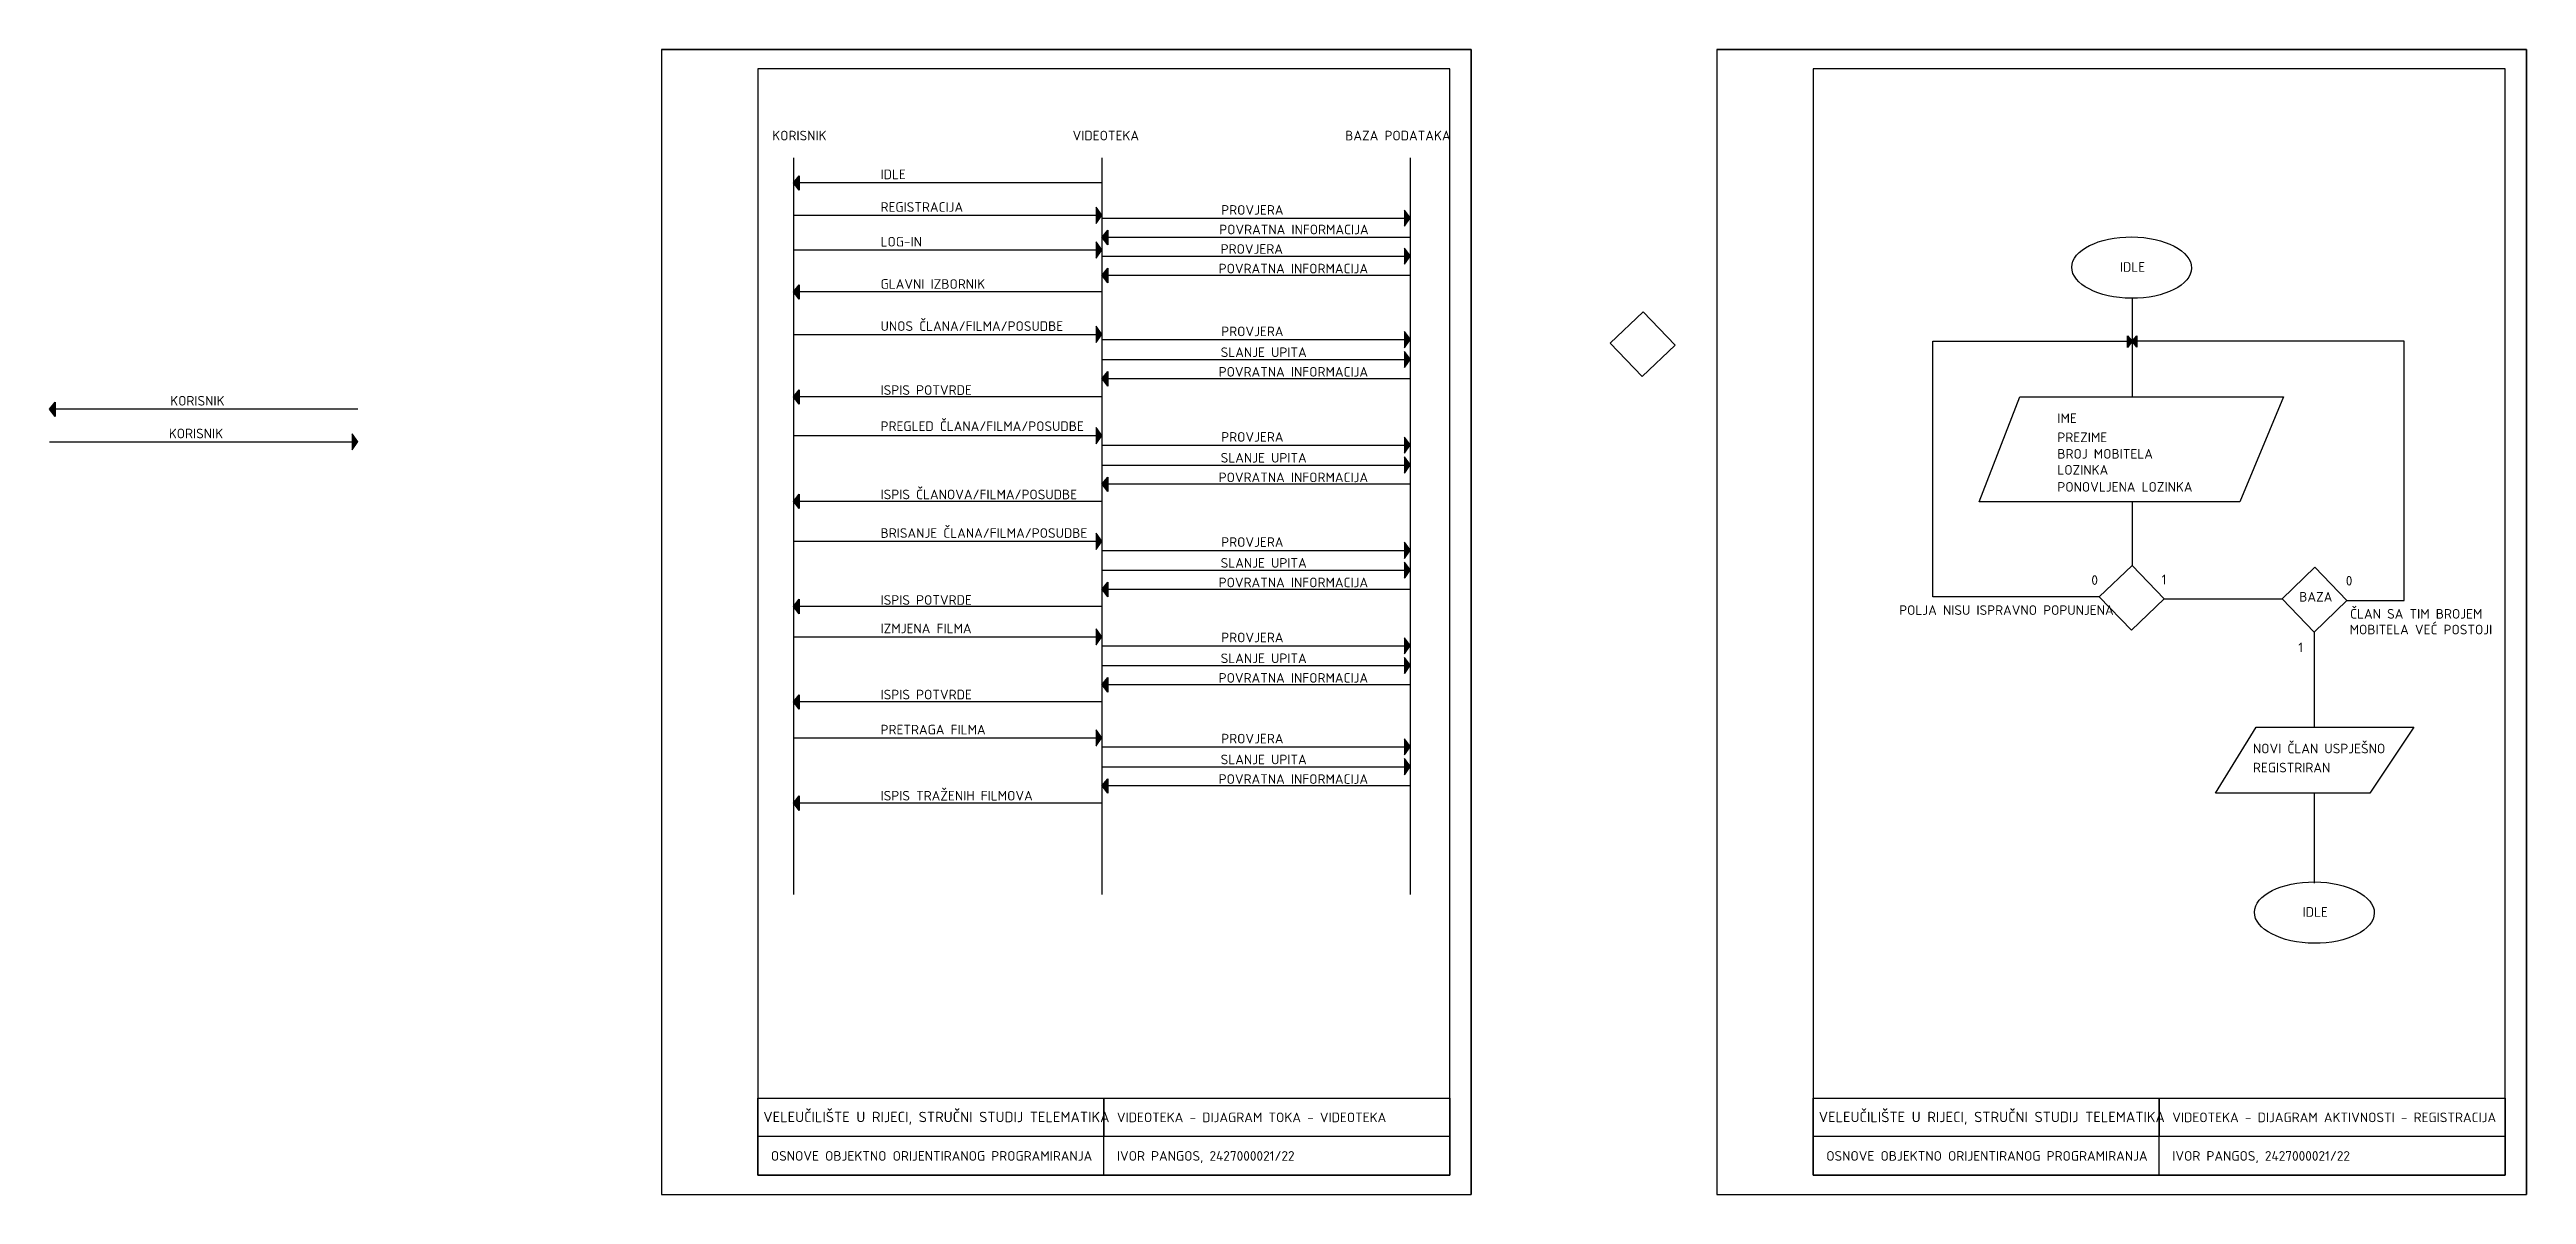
# Model space of a CAD drawing. Header units: millimetres. Extents: x -4325 to 12100, y -4000 to 50970.
# Drawn here: x -4325 to 2100, y 0 to 2970 of the extents above; entities that cross this region are included whole.
import ezdxf

# ---------------------------------------------------------------- set-up
doc = ezdxf.new("R2010")
doc.units = ezdxf.units.MM
doc.header["$LTSCALE"] = 30
doc.layers.add('__DIJAGRAM_USE_CASE', color=20, linetype='Continuous', lineweight=30)
doc.layers.add('__VEZE', color=250, linetype='Continuous', lineweight=30)
for name, color, linetype in [('OKVIR', 7, 'Continuous'), ('OKVIR_unut-iRC', 7, 'Continuous'), ('OKVIR_unutarnji', 8, 'Continuous'), ('Pecat', 8, 'Continuous')]:
    doc.layers.add(name, color=color, linetype=linetype)
doc.styles.add('PECAT2', font='isocpeur.ttf')

msp = doc.modelspace()

# ---------------------------------------------------------------- texts
at = {"layer": 'Pecat', "color": 7, "style": 'PECAT2'}
for s, height, p in [('KORISNIK', 25, (-2450.2, 2734.3)), ('VIDEOTEKA', 25, (-1671.1, 2734.3)), ('BAZA PODATAKA', 25, (-964.1, 2734.3)), ('IDLE', 25, (-2169.2, 2633.7)), ('IDLE', 25, (1045.3, 2393.4)), ('GLAVNI IZBORNIK', 25, (-2169.2, 2349.3)), ('KORISNIK', 25, (-4011.8, 2046.4)), ('IME', 25, (883.2, 2001)), ('KORISNIK', 25, (-4015.4, 1961.5)), ('PREZIME', 25, (883.2, 1951.6)), ('BROJ MOBITELA', 25, (883.2, 1908.7)), ('LOZINKA', 25, (883.2, 1867.1)), ('PONOVLJENA LOZINKA', 25, (883.2, 1823)), ('0', 25, (971.4, 1581.3)), ('1', 25, (1153.5, 1582.7)), ('BAZA', 25, (1510.5, 1537.9)), ('0', 25, (1631.4, 1579.6)), ('POLJA NISU ISPRAVNO POPUNJENA', 25, (472.9, 1503.4)), ('MOBITELA VEĆ POSTOJI', 25, (1641.3, 1452.9)), ('ČLAN SA TIM BROJEM ', 25, (1642.6, 1493.7)), ('1', 25, (1508.1, 1406.7)), ('NOVI ČLAN USPJEŠNO ', 25, (1390.5, 1144.3)), ('REGISTRIRAN', 25, (1390.5, 1094.9)), ('IDLE', 25, (1519.3, 720.3)), ('VELEUČILIŠTE U RIJECI, STRUČNI STUDIJ TELEMATIKA', 27, (-2473.3, 187.5)), ('VIDEOTEKA - DIJAGRAM TOKA - VIDEOTEKA', 25, (-1556.2, 187.5)), ('VELEUČILIŠTE U RIJECI, STRUČNI STUDIJ TELEMATIKA', 27, (264.2, 187.5)), ('VIDEOTEKA - DIJAGRAM AKTIVNOSTI - REGISTRACIJA', 25, (1181.3, 187.5)), ('OSNOVE OBJEKTNO ORIJENTIRANOG PROGRAMIRANJA', 25, (-2453.7, 87.5)), ('IVOR PANGOS, 2427000021/22', 25, (-1556.2, 87.5)), ('OSNOVE OBJEKTNO ORIJENTIRANOG PROGRAMIRANJA', 25, (283.8, 87.5)), ('IVOR PANGOS, 2427000021/22', 25, (1181.3, 87.5))]:
    msp.add_text(s, height=height, dxfattribs=at).set_placement(p)
at = {"layer": 'Pecat', "color": 94, "style": 'PECAT2'}
for s, p in [('REGISTRACIJA', (-2169.2, 2549)), ('POVRATNA INFORMACIJA', (-1290.8, 2490.7)), ('PROVJERA', (-1285.6, 2541.4))]:
    msp.add_text(s, height=25, dxfattribs=at).set_placement(p)
at = {"layer": 'Pecat', "color": 240, "style": 'PECAT2'}
for s, p in [('LOG-IN', (-2169.2, 2459)), ('PROVJERA', (-1287, 2440.1)), ('POVRATNA INFORMACIJA', (-1292.2, 2389.3))]:
    msp.add_text(s, height=25, dxfattribs=at).set_placement(p)
at = {"layer": 'Pecat', "color": 6, "style": 'PECAT2'}
for s, p in [('UNOS ČLANA/FILMA/POSUDBE', (-2169.2, 2240.1)), ('PROVJERA', (-1285.6, 2226.4)), ('SLANJE UPITA', (-1287, 2172.3)), ('POVRATNA INFORMACIJA', (-1292.2, 2121.5)), ('ISPIS POTVRDE', (-2169.2, 2074.2))]:
    msp.add_text(s, height=25, dxfattribs=at).set_placement(p)
at = {"layer": 'Pecat', "color": 32, "style": 'PECAT2'}
for s, p in [('PREGLED ČLANA/FILMA/POSUDBE', (-2169.2, 1980.5)), ('PROVJERA', (-1285.6, 1952.6)), ('POVRATNA INFORMACIJA', (-1292.2, 1847.7)), ('SLANJE UPITA', (-1287, 1898.5)), ('ISPIS ČLANOVA/FILMA/POSUDBE', (-2169.2, 1803.4))]:
    msp.add_text(s, height=25, dxfattribs=at).set_placement(p)
at = {"layer": 'Pecat', "color": 160, "style": 'PECAT2'}
for s, p in [('BRISANJE ČLANA/FILMA/POSUDBE', (-2169.2, 1703.3)), ('PROVJERA', (-1285.6, 1679.9)), ('SLANJE UPITA', (-1287, 1625.8)), ('ISPIS POTVRDE', (-2169.2, 1529.6)), ('POVRATNA INFORMACIJA', (-1292.2, 1575.1))]:
    msp.add_text(s, height=25, dxfattribs=at).set_placement(p)
at = {"layer": 'Pecat', "color": 42, "style": 'PECAT2'}
for s, p in [('IZMJENA FILMA', (-2169.2, 1455.8)), ('PROVJERA', (-1285.6, 1432.4)), ('POVRATNA INFORMACIJA', (-1292.2, 1327.5)), ('SLANJE UPITA', (-1287, 1378.3)), ('ISPIS POTVRDE', (-2169.2, 1284.3))]:
    msp.add_text(s, height=25, dxfattribs=at).set_placement(p)
at = {"layer": 'Pecat', "color": 192, "style": 'PECAT2'}
for s, p in [('PRETRAGA FILMA', (-2169.2, 1193.3)), ('PROVJERA', (-1285.6, 1169.9)), ('SLANJE UPITA', (-1287, 1115.9)), ('ISPIS TRAŽENIH FILMOVA', (-2169.2, 1021.9)), ('POVRATNA INFORMACIJA', (-1292.2, 1065.1))]:
    msp.add_text(s, height=25, dxfattribs=at).set_placement(p)

# ---------------------------------------------------------------- blocks, each defined once
blk = doc.blocks.new('okvir 42x29.7')
for p, q in [((0, 2970), (2100, 2970)), ((2100, 2970), (2100, 0))]:
    blk.add_line(p, q)
at = {"color": 253}
for p, q in [((1147.5, 50), (1147.5, 250)), ((1147.5, 250), (1147.5, 150)), ((2045, 150), (250, 150))]:
    blk.add_line(p, q, dxfattribs=at)
at = {"color": 0}
blk.add_lwpolyline([(0, 0), (2100, 0), (2100, 2970), (0, 2970)], close=True, dxfattribs=at)
blk.add_lwpolyline([(250, 50), (250, 250), (2045, 250), (2045, 50), (250, 50)])
at = {"layer": 'OKVIR_unut-iRC', "color": 0}
blk.add_line((250, 50), (250, 110), dxfattribs=at)
at = {"layer": 'OKVIR_unutarnji'}
blk.add_lwpolyline([(250, 50), (2045, 50), (2045, 2920), (250, 2920)], close=True, dxfattribs=at)

# ---------------------------------------------------------------- hatches: boundary and pattern name
at = {"layer": '__VEZE'}
h = msp.add_hatch(color=256, dxfattribs=at)
h.dxf.hatch_style = 1
h.paths.add_polyline_path([(-2394.9, 2624.1), (-2380, 2642.7), (-2380, 2624.1), (-2394.4, 2624.1)])
h = msp.add_hatch(color=256, dxfattribs=at)
h.dxf.hatch_style = 1
h.paths.add_polyline_path([(-2380, 2605.1), (-2380, 2624.1), (-2394.4, 2624.1)])
h = msp.add_hatch(color=94, dxfattribs=at)
h.dxf.hatch_style = 1
h.paths.add_polyline_path([(-1610, 2540), (-1610, 2560.9), (-1594.9, 2540), (-1596, 2540)])
h = msp.add_hatch(color=94, dxfattribs=at)
h.dxf.hatch_style = 1
h.paths.add_polyline_path([(-1610, 2519.1), (-1596, 2540), (-1610, 2540)])
h = msp.add_hatch(color=94, dxfattribs=at)
h.dxf.hatch_style = 1
h.paths.add_polyline_path([(-810, 2532.5), (-810, 2553.4), (-794.9, 2532.5), (-796, 2532.5)])
h = msp.add_hatch(color=94, dxfattribs=at)
h.dxf.hatch_style = 1
h.paths.add_polyline_path([(-810, 2511.6), (-796, 2532.5), (-810, 2532.5)])
h = msp.add_hatch(color=240, dxfattribs=at)
h.dxf.hatch_style = 1
h.paths.add_polyline_path([(-1610, 2450), (-1610, 2471), (-1594.9, 2450), (-1596, 2450)])
h = msp.add_hatch(color=240, dxfattribs=at)
h.dxf.hatch_style = 1
h.paths.add_polyline_path([(-1610, 2429.1), (-1596, 2450), (-1610, 2450)])
h = msp.add_hatch(color=94, dxfattribs=at)
h.dxf.hatch_style = 1
h.paths.add_polyline_path([(-1594.9, 2482.2), (-1580, 2500.8), (-1580, 2482.2), (-1594.4, 2482.2)])
h = msp.add_hatch(color=94, dxfattribs=at)
h.dxf.hatch_style = 1
h.paths.add_polyline_path([(-1580, 2463.2), (-1580, 2482.2), (-1594.4, 2482.2)])
h = msp.add_hatch(color=240, dxfattribs=at)
h.dxf.hatch_style = 1
h.paths.add_polyline_path([(-810, 2433.8), (-810, 2454.7), (-794.9, 2433.8), (-796, 2433.8)])
h = msp.add_hatch(color=240, dxfattribs=at)
h.dxf.hatch_style = 1
h.paths.add_polyline_path([(-1594.9, 2383.5), (-1580, 2402.1), (-1580, 2383.5), (-1594.4, 2383.5)])
h = msp.add_hatch(color=240, dxfattribs=at)
h.dxf.hatch_style = 1
h.paths.add_polyline_path([(-1580, 2364.5), (-1580, 2383.5), (-1594.4, 2383.5)])
h = msp.add_hatch(color=240, dxfattribs=at)
h.dxf.hatch_style = 1
h.paths.add_polyline_path([(-810, 2412.9), (-796, 2433.8), (-810, 2433.8)])
h = msp.add_hatch(color=256, dxfattribs=at)
h.dxf.hatch_style = 1
h.paths.add_polyline_path([(-2394.9, 2341.1), (-2380, 2359.8), (-2380, 2341.1), (-2394.4, 2341.1)])
h = msp.add_hatch(color=256, dxfattribs=at)
h.dxf.hatch_style = 1
h.paths.add_polyline_path([(-2380, 2322.1), (-2380, 2341.1), (-2394.4, 2341.1)])
h = msp.add_hatch(color=6, dxfattribs=at)
h.dxf.hatch_style = 1
h.paths.add_polyline_path([(-1610, 2231.1), (-1610, 2252), (-1594.9, 2231.1), (-1596, 2231.1)])
h = msp.add_hatch(color=6, dxfattribs=at)
h.dxf.hatch_style = 1
h.paths.add_polyline_path([(-1610, 2210.2), (-1596, 2231.1), (-1610, 2231.1)])
h = msp.add_hatch(color=6, dxfattribs=at)
h.dxf.hatch_style = 1
h.paths.add_polyline_path([(-810, 2217.4), (-810, 2238.3), (-794.9, 2217.4), (-796, 2217.4)])
h = msp.add_hatch(color=6, dxfattribs=at)
h.dxf.hatch_style = 1
h.paths.add_polyline_path([(-810, 2216), (-810, 2236.9), (-794.9, 2216), (-796, 2216)])
h = msp.add_hatch(color=6, dxfattribs=at)
h.dxf.hatch_style = 1
h.paths.add_polyline_path([(-810, 2196.5), (-796, 2217.4), (-810, 2217.4)])
h = msp.add_hatch(color=6, dxfattribs=at)
h.dxf.hatch_style = 1
h.paths.add_polyline_path([(-810, 2195.1), (-796, 2216), (-810, 2216)])
h = msp.add_hatch(color=6, dxfattribs=at)
h.dxf.hatch_style = 1
h.paths.add_polyline_path([(-809.3, 2165.4), (-809.3, 2186.3), (-794.2, 2165.4), (-795.3, 2165.4)])
h = msp.add_hatch(color=6, dxfattribs=at)
h.dxf.hatch_style = 1
h.paths.add_polyline_path([(-809.3, 2164), (-809.3, 2184.9), (-794.2, 2164), (-795.3, 2164)])
h = msp.add_hatch(color=256, dxfattribs=at)
h.dxf.hatch_style = 1
h.paths.add_polyline_path([(1077.3, 2213.1), (1064.8, 2227.6), (1064.8, 2213.1)])
h = msp.add_hatch(color=256, dxfattribs=at)
h.dxf.hatch_style = 1
h.paths.add_polyline_path([(1064.8, 2197.2), (1077.3, 2213.1), (1064.8, 2213.1)])
h = msp.add_hatch(color=256, dxfattribs=at)
h.dxf.hatch_style = 1
h.paths.add_polyline_path([(1077.3, 2213.1), (1089.7, 2227.6), (1089.7, 2213.1)])
h = msp.add_hatch(color=256, dxfattribs=at)
h.dxf.hatch_style = 1
h.paths.add_polyline_path([(1089.7, 2197.2), (1077.3, 2213.1), (1089.7, 2213.1)])
h = msp.add_hatch(color=6, dxfattribs=at)
h.dxf.hatch_style = 1
h.paths.add_polyline_path([(-1579.6, 2135.1), (-1580, 2116.1), (-1594.4, 2116.4)])
h = msp.add_hatch(color=6, dxfattribs=at)
h.dxf.hatch_style = 1
h.paths.add_polyline_path([(-809.3, 2144.5), (-795.3, 2165.4), (-809.3, 2165.4)])
h = msp.add_hatch(color=6, dxfattribs=at)
h.dxf.hatch_style = 1
h.paths.add_polyline_path([(-809.3, 2143.1), (-795.3, 2164), (-809.3, 2164)])
h = msp.add_hatch(color=6, dxfattribs=at)
h.dxf.hatch_style = 1
h.paths.add_polyline_path([(-2379.6, 2087.7), (-2380, 2068.7), (-2394.4, 2069)])
h = msp.add_hatch(color=6, dxfattribs=at)
h.dxf.hatch_style = 1
h.paths.add_polyline_path([(-2380, 2049.4), (-2380, 2068.4), (-2394.4, 2068.4)])
h = msp.add_hatch(color=6, dxfattribs=at)
h.dxf.hatch_style = 1
h.paths.add_polyline_path([(-1580, 2096.8), (-1580, 2115.7), (-1594.4, 2115.7)])
h = msp.add_hatch(color=256, dxfattribs=at)
h.dxf.hatch_style = 1
h.paths.add_polyline_path([(-4324.8, 2036.8), (-4309.9, 2055.4), (-4309.9, 2036.8), (-4324.3, 2036.8)])
h = msp.add_hatch(color=256, dxfattribs=at)
h.dxf.hatch_style = 1
h.paths.add_polyline_path([(-4309.9, 2017.8), (-4309.9, 2036.8), (-4324.3, 2036.8)])
h = msp.add_hatch(color=256, dxfattribs=at)
h.dxf.hatch_style = 1
h.paths.add_polyline_path([(-3539.9, 1952.6), (-3539.9, 1973.5), (-3524.8, 1952.6), (-3525.8, 1952.6)])
h = msp.add_hatch(color=256, dxfattribs=at)
h.dxf.hatch_style = 1
h.paths.add_polyline_path([(-3539.9, 1931.6), (-3525.8, 1952.6), (-3539.9, 1952.6)])
h = msp.add_hatch(color=32, dxfattribs=at)
h.dxf.hatch_style = 1
h.paths.add_polyline_path([(-1610, 1968.5), (-1610, 1989.4), (-1594.9, 1968.5), (-1596, 1968.5)])
h = msp.add_hatch(color=32, dxfattribs=at)
h.dxf.hatch_style = 1
h.paths.add_polyline_path([(-1610, 1947.6), (-1596, 1968.5), (-1610, 1968.5)])
h = msp.add_hatch(color=32, dxfattribs=at)
h.dxf.hatch_style = 1
h.paths.add_polyline_path([(-810, 1943.6), (-810, 1964.5), (-794.9, 1943.6), (-796, 1943.6)])
h = msp.add_hatch(color=32, dxfattribs=at)
h.dxf.hatch_style = 1
h.paths.add_polyline_path([(-810, 1942.1), (-810, 1963.1), (-794.9, 1942.1), (-796, 1942.1)])
h = msp.add_hatch(color=32, dxfattribs=at)
h.dxf.hatch_style = 1
h.paths.add_polyline_path([(-810, 1922.7), (-796, 1943.6), (-810, 1943.6)])
h = msp.add_hatch(color=32, dxfattribs=at)
h.dxf.hatch_style = 1
h.paths.add_polyline_path([(-810, 1921.2), (-796, 1942.1), (-810, 1942.1)])
h = msp.add_hatch(color=32, dxfattribs=at)
h.dxf.hatch_style = 1
h.paths.add_polyline_path([(-809.3, 1891.6), (-809.3, 1912.5), (-794.2, 1891.6), (-795.3, 1891.6)])
h = msp.add_hatch(color=32, dxfattribs=at)
h.dxf.hatch_style = 1
h.paths.add_polyline_path([(-809.3, 1890.2), (-809.3, 1911.1), (-794.2, 1890.2), (-795.3, 1890.2)])
h = msp.add_hatch(color=32, dxfattribs=at)
h.dxf.hatch_style = 1
h.paths.add_polyline_path([(-809.3, 1870.7), (-795.3, 1891.6), (-809.3, 1891.6)])
h = msp.add_hatch(color=32, dxfattribs=at)
h.dxf.hatch_style = 1
h.paths.add_polyline_path([(-809.3, 1869.2), (-795.3, 1890.2), (-809.3, 1890.2)])
h = msp.add_hatch(color=32, dxfattribs=at)
h.dxf.hatch_style = 1
h.paths.add_polyline_path([(-2379.6, 1816.9), (-2380, 1798), (-2394.4, 1798.3)])
h = msp.add_hatch(color=32, dxfattribs=at)
h.dxf.hatch_style = 1
h.paths.add_polyline_path([(-1579.6, 1861.3), (-1580, 1842.3), (-1594.4, 1842.6)])
h = msp.add_hatch(color=32, dxfattribs=at)
h.dxf.hatch_style = 1
h.paths.add_polyline_path([(-1580, 1823), (-1580, 1841.9), (-1594.4, 1841.9)])
h = msp.add_hatch(color=32, dxfattribs=at)
h.dxf.hatch_style = 1
h.paths.add_polyline_path([(-2380, 1778.6), (-2380, 1797.6), (-2394.4, 1797.6)])
h = msp.add_hatch(color=160, dxfattribs=at)
h.dxf.hatch_style = 1
h.paths.add_polyline_path([(-1610, 1694.3), (-1610, 1715.2), (-1594.9, 1694.3), (-1596, 1694.3)])
h = msp.add_hatch(color=160, dxfattribs=at)
h.dxf.hatch_style = 1
h.paths.add_polyline_path([(-1610, 1673.4), (-1596, 1694.3), (-1610, 1694.3)])
h = msp.add_hatch(color=160, dxfattribs=at)
h.dxf.hatch_style = 1
h.paths.add_polyline_path([(-810, 1670.9), (-810, 1691.8), (-794.9, 1670.9), (-796, 1670.9)])
h = msp.add_hatch(color=160, dxfattribs=at)
h.dxf.hatch_style = 1
h.paths.add_polyline_path([(-810, 1669.5), (-810, 1690.4), (-794.9, 1669.5), (-796, 1669.5)])
h = msp.add_hatch(color=160, dxfattribs=at)
h.dxf.hatch_style = 1
h.paths.add_polyline_path([(-810, 1650), (-796, 1670.9), (-810, 1670.9)])
h = msp.add_hatch(color=160, dxfattribs=at)
h.dxf.hatch_style = 1
h.paths.add_polyline_path([(-810, 1648.6), (-796, 1669.5), (-810, 1669.5)])
h = msp.add_hatch(color=160, dxfattribs=at)
h.dxf.hatch_style = 1
h.paths.add_polyline_path([(-809.3, 1618.9), (-809.3, 1639.8), (-794.2, 1618.9), (-795.3, 1618.9)])
h = msp.add_hatch(color=160, dxfattribs=at)
h.dxf.hatch_style = 1
h.paths.add_polyline_path([(-809.3, 1617.5), (-809.3, 1638.4), (-794.2, 1617.5), (-795.3, 1617.5)])
h = msp.add_hatch(color=160, dxfattribs=at)
h.dxf.hatch_style = 1
h.paths.add_polyline_path([(-809.3, 1598), (-795.3, 1618.9), (-809.3, 1618.9)])
h = msp.add_hatch(color=160, dxfattribs=at)
h.dxf.hatch_style = 1
h.paths.add_polyline_path([(-809.3, 1596.6), (-795.3, 1617.5), (-809.3, 1617.5)])
h = msp.add_hatch(color=160, dxfattribs=at)
h.dxf.hatch_style = 1
h.paths.add_polyline_path([(-2379.6, 1544.3), (-2380, 1525.3), (-2394.4, 1525.6)])
h = msp.add_hatch(color=160, dxfattribs=at)
h.dxf.hatch_style = 1
h.paths.add_polyline_path([(-1579.6, 1588.6), (-1580, 1569.6), (-1594.4, 1569.9)])
h = msp.add_hatch(color=160, dxfattribs=at)
h.dxf.hatch_style = 1
h.paths.add_polyline_path([(-1580, 1550.3), (-1580, 1569.3), (-1594.4, 1569.3)])
h = msp.add_hatch(color=160, dxfattribs=at)
h.dxf.hatch_style = 1
h.paths.add_polyline_path([(-2380, 1506), (-2380, 1524.9), (-2394.4, 1524.9)])
h = msp.add_hatch(color=42, dxfattribs=at)
h.dxf.hatch_style = 1
h.paths.add_polyline_path([(-1610, 1445.2), (-1610, 1466.1), (-1594.9, 1445.2), (-1596, 1445.2)])
h = msp.add_hatch(color=42, dxfattribs=at)
h.dxf.hatch_style = 1
h.paths.add_polyline_path([(-1610, 1424.3), (-1596, 1445.2), (-1610, 1445.2)])
h = msp.add_hatch(color=42, dxfattribs=at)
h.dxf.hatch_style = 1
h.paths.add_polyline_path([(-810, 1423.4), (-810, 1444.3), (-794.9, 1423.4), (-796, 1423.4)])
h = msp.add_hatch(color=42, dxfattribs=at)
h.dxf.hatch_style = 1
h.paths.add_polyline_path([(-810, 1421.9), (-810, 1442.9), (-794.9, 1421.9), (-796, 1421.9)])
h = msp.add_hatch(color=42, dxfattribs=at)
h.dxf.hatch_style = 1
h.paths.add_polyline_path([(-810, 1402.5), (-796, 1423.4), (-810, 1423.4)])
h = msp.add_hatch(color=42, dxfattribs=at)
h.dxf.hatch_style = 1
h.paths.add_polyline_path([(-810, 1401), (-796, 1421.9), (-810, 1421.9)])
h = msp.add_hatch(color=42, dxfattribs=at)
h.dxf.hatch_style = 1
h.paths.add_polyline_path([(-809.3, 1371.4), (-809.3, 1392.3), (-794.2, 1371.4), (-795.3, 1371.4)])
h = msp.add_hatch(color=42, dxfattribs=at)
h.dxf.hatch_style = 1
h.paths.add_polyline_path([(-809.3, 1370), (-809.3, 1390.9), (-794.2, 1370), (-795.3, 1370)])
h = msp.add_hatch(color=42, dxfattribs=at)
h.dxf.hatch_style = 1
h.paths.add_polyline_path([(-809.3, 1350.5), (-795.3, 1371.4), (-809.3, 1371.4)])
h = msp.add_hatch(color=42, dxfattribs=at)
h.dxf.hatch_style = 1
h.paths.add_polyline_path([(-809.3, 1349.1), (-795.3, 1370), (-809.3, 1370)])
h = msp.add_hatch(color=42, dxfattribs=at)
h.dxf.hatch_style = 1
h.paths.add_polyline_path([(-2379.6, 1296.7), (-2380, 1277.8), (-2394.4, 1278.1)])
h = msp.add_hatch(color=42, dxfattribs=at)
h.dxf.hatch_style = 1
h.paths.add_polyline_path([(-1579.6, 1341.1), (-1580, 1322.1), (-1594.4, 1322.4)])
h = msp.add_hatch(color=42, dxfattribs=at)
h.dxf.hatch_style = 1
h.paths.add_polyline_path([(-1580, 1302.8), (-1580, 1321.7), (-1594.4, 1321.7)])
h = msp.add_hatch(color=42, dxfattribs=at)
h.dxf.hatch_style = 1
h.paths.add_polyline_path([(-2380, 1258.4), (-2380, 1277.4), (-2394.4, 1277.4)])
h = msp.add_hatch(color=192, dxfattribs=at)
h.dxf.hatch_style = 1
h.paths.add_polyline_path([(-1610, 1182.8), (-1610, 1203.7), (-1594.9, 1182.8), (-1596, 1182.8)])
h = msp.add_hatch(color=192, dxfattribs=at)
h.dxf.hatch_style = 1
h.paths.add_polyline_path([(-1610, 1161.9), (-1596, 1182.8), (-1610, 1182.8)])
h = msp.add_hatch(color=192, dxfattribs=at)
h.dxf.hatch_style = 1
h.paths.add_polyline_path([(-810, 1160.9), (-810, 1181.8), (-794.9, 1160.9), (-796, 1160.9)])
h = msp.add_hatch(color=192, dxfattribs=at)
h.dxf.hatch_style = 1
h.paths.add_polyline_path([(-810, 1159.5), (-810, 1180.4), (-794.9, 1159.5), (-796, 1159.5)])
h = msp.add_hatch(color=192, dxfattribs=at)
h.dxf.hatch_style = 1
h.paths.add_polyline_path([(-810, 1140), (-796, 1160.9), (-810, 1160.9)])
h = msp.add_hatch(color=192, dxfattribs=at)
h.dxf.hatch_style = 1
h.paths.add_polyline_path([(-810, 1138.6), (-796, 1159.5), (-810, 1159.5)])
h = msp.add_hatch(color=192, dxfattribs=at)
h.dxf.hatch_style = 1
h.paths.add_polyline_path([(-809.3, 1108.9), (-809.3, 1129.9), (-794.2, 1108.9), (-795.3, 1108.9)])
h = msp.add_hatch(color=192, dxfattribs=at)
h.dxf.hatch_style = 1
h.paths.add_polyline_path([(-809.3, 1107.5), (-809.3, 1128.4), (-794.2, 1107.5), (-795.3, 1107.5)])
h = msp.add_hatch(color=192, dxfattribs=at)
h.dxf.hatch_style = 1
h.paths.add_polyline_path([(-809.3, 1088), (-795.3, 1108.9), (-809.3, 1108.9)])
h = msp.add_hatch(color=192, dxfattribs=at)
h.dxf.hatch_style = 1
h.paths.add_polyline_path([(-809.3, 1086.6), (-795.3, 1107.5), (-809.3, 1107.5)])
h = msp.add_hatch(color=192, dxfattribs=at)
h.dxf.hatch_style = 1
h.paths.add_polyline_path([(-2379.6, 1034.3), (-2380, 1015.3), (-2394.4, 1015.6)])
h = msp.add_hatch(color=192, dxfattribs=at)
h.dxf.hatch_style = 1
h.paths.add_polyline_path([(-1579.6, 1078.6), (-1580, 1059.6), (-1594.4, 1060)])
h = msp.add_hatch(color=192, dxfattribs=at)
h.dxf.hatch_style = 1
h.paths.add_polyline_path([(-1580, 1040.3), (-1580, 1059.3), (-1594.4, 1059.3)])
h = msp.add_hatch(color=192, dxfattribs=at)
h.dxf.hatch_style = 1
h.paths.add_polyline_path([(-2380, 996), (-2380, 1015), (-2394.4, 1015)])

# ---------------------------------------------------------------- linework, layer by layer
at = {"layer": '__DIJAGRAM_USE_CASE'}
for points in [[(785.5, 2069.3), (1470.2, 2069.3), (1356.6, 1797), (680.5, 1797), (785.5, 2069.3)], [(1398.8, 1212.5), (1807.5, 1212.5), (1693.9, 1040.9), (1293.8, 1040.9), (1398.8, 1212.5)]]:
    msp.add_lwpolyline(points, dxfattribs=at)
for centre in [(1075.9, 2404.3), (1549.9, 731.2)]:
    msp.add_ellipse(centre, major_axis=(-155.4, 1.1), ratio=0.511895, dxfattribs=at)
at = {"layer": '__VEZE'}
for p, q in [((-2394.9, 2689.2), (-2394.9, 778)), ((-1594.9, 2689.2), (-1594.9, 778)), ((-794.9, 778), (-794.9, 2689.2)), ((1077.3, 2325.6), (1077.3, 2069.3)), ((1077.3, 2213.1), (1089.6, 2227.6)), ((1089.6, 2197.6), (1077.3, 2213.1)), ((1089.6, 2227.6), (1089.6, 2197.6)), ((1077.3, 1797), (1077.3, 1631.9)), ((1160.4, 1545.3), (1466.1, 1545.3)), ((1549.2, 1458.8), (1549.2, 1212.5)), ((1549.2, 1040.9), (1549.2, 807.2))]:
    msp.add_line(p, q, dxfattribs=at)
for points in [[(-1594.9, 2624.1), (-2394.9, 2624.1), (-2380, 2642.7), (-2380, 2605.1), (-2394.6, 2624.4)], [(-1594.9, 2341.2), (-2394.9, 2341.2), (-2380, 2359.8), (-2380, 2322.2), (-2394.6, 2341.4)], [(992, 1549.9), (560.1, 1549.9), (560.1, 2213.1), (1077.3, 2213.1), (1064.8, 2197.2), (1064.8, 2227.6), (1077.3, 2213.1)], [(1634.5, 1540.8), (1783, 1540.8), (1783, 2213.1), (1077.3, 2213.1)], [(-3524.8, 2036.8), (-4324.8, 2036.8), (-4309.9, 2055.4), (-4309.9, 2017.8), (-4324.5, 2037)], [(-4324.8, 1952.6), (-3524.8, 1952.6), (-3539.9, 1973.5), (-3539.9, 1931.6), (-3525.4, 1953.2)]]:
    msp.add_lwpolyline(points, dxfattribs=at)
at = {"layer": '__VEZE', "color": 94}
for points in [[(-2394.9, 2540), (-1594.9, 2540), (-1610, 2560.9), (-1610, 2519.1), (-1595.6, 2540.6)], [(-1594.9, 2532.5), (-794.9, 2532.5), (-810, 2553.4), (-810, 2511.6), (-795.6, 2533.1)], [(-794.9, 2482.5), (-1594.9, 2482.5), (-1580, 2501.2), (-1580, 2463.5), (-1594.6, 2482.8)]]:
    msp.add_lwpolyline(points, dxfattribs=at)
at = {"layer": '__VEZE', "color": 240}
for points in [[(-2394.9, 2450), (-1594.9, 2450), (-1610, 2471), (-1610, 2429.1), (-1595.6, 2450.7)], [(-1594.9, 2433.8), (-794.9, 2433.8), (-810, 2454.7), (-810, 2412.9), (-795.6, 2434.4)], [(-794.9, 2383.8), (-1594.9, 2383.8), (-1580, 2402.5), (-1580, 2364.9), (-1594.6, 2384.1)]]:
    msp.add_lwpolyline(points, dxfattribs=at)
at = {"layer": '__VEZE', "color": 6}
for points in [[(-2394.9, 2231.1), (-1594.9, 2231.1), (-1610, 2252), (-1610, 2210.2), (-1595.6, 2231.7)], [(-1594.9, 2217.4), (-794.9, 2217.4), (-810, 2238.3), (-810, 2196.5), (-795.6, 2218)], [(-1594.9, 2166), (-794.9, 2166), (-810, 2186.9), (-810, 2145.1), (-795.6, 2166.6)], [(-794.9, 2116.1), (-1594.9, 2116.1), (-1580, 2134.7), (-1580, 2097.1), (-1594.6, 2116.3)], [(-1594.9, 2068.7), (-2394.9, 2068.7), (-2380, 2087.4), (-2380, 2049.7), (-2394.6, 2069)]]:
    msp.add_lwpolyline(points, dxfattribs=at)
at = {"layer": '__VEZE'}
for points in [[(-191.5, 2290), (-108.3, 2203.4), (-193.6, 2121.5), (-276.8, 2208)], [(1077.3, 1631.9), (1160.4, 1545.3), (1075.1, 1463.4), (992, 1549.9)], [(1551.4, 1627.3), (1634.5, 1540.8), (1549.2, 1458.8), (1466.1, 1545.3)]]:
    msp.add_lwpolyline(points, close=True, dxfattribs=at)
at = {"layer": '__VEZE', "color": 32}
for points in [[(-2394.9, 1968.5), (-1594.9, 1968.5), (-1610, 1989.4), (-1610, 1947.6), (-1595.6, 1969.1)], [(-1594.9, 1943.6), (-794.9, 1943.6), (-810, 1964.5), (-810, 1922.7), (-795.6, 1944.2)], [(-1594.9, 1892.2), (-794.9, 1892.2), (-810, 1913.1), (-810, 1871.3), (-795.6, 1892.8)], [(-1594.9, 1798), (-2394.9, 1798), (-2380, 1816.6), (-2380, 1779), (-2394.6, 1798.2)], [(-794.9, 1842.3), (-1594.9, 1842.3), (-1580, 1860.9), (-1580, 1823.3), (-1594.6, 1842.5)]]:
    msp.add_lwpolyline(points, dxfattribs=at)
at = {"layer": '__VEZE', "color": 160}
for points in [[(-2394.9, 1694.3), (-1594.9, 1694.3), (-1610, 1715.2), (-1610, 1673.4), (-1595.6, 1694.9)], [(-1594.9, 1670.9), (-794.9, 1670.9), (-810, 1691.8), (-810, 1650), (-795.6, 1671.5)], [(-1594.9, 1619.5), (-794.9, 1619.5), (-810, 1640.4), (-810, 1598.6), (-795.6, 1620.2)], [(-1594.9, 1525.3), (-2394.9, 1525.3), (-2380, 1543.9), (-2380, 1506.3), (-2394.6, 1525.5)], [(-794.9, 1569.6), (-1594.9, 1569.6), (-1580, 1588.3), (-1580, 1550.6), (-1594.6, 1569.9)]]:
    msp.add_lwpolyline(points, dxfattribs=at)
at = {"layer": '__VEZE', "color": 42}
for points in [[(-2394.9, 1446.8), (-1594.9, 1446.8), (-1610, 1467.7), (-1610, 1425.9), (-1595.6, 1447.4)], [(-1594.9, 1423.4), (-794.9, 1423.4), (-810, 1444.3), (-810, 1402.5), (-795.6, 1424)], [(-1594.9, 1372), (-794.9, 1372), (-810, 1392.9), (-810, 1351.1), (-795.6, 1372.6)], [(-1594.9, 1277.8), (-2394.9, 1277.8), (-2380, 1296.4), (-2380, 1258.8), (-2394.6, 1278)], [(-794.9, 1322.1), (-1594.9, 1322.1), (-1580, 1340.7), (-1580, 1303.1), (-1594.6, 1322.3)]]:
    msp.add_lwpolyline(points, dxfattribs=at)
at = {"layer": '__VEZE', "color": 192}
for points in [[(-2394.9, 1184.3), (-1594.9, 1184.3), (-1610, 1205.2), (-1610, 1163.4), (-1595.6, 1185)], [(-1594.9, 1160.9), (-794.9, 1160.9), (-810, 1181.8), (-810, 1140), (-795.6, 1161.6)], [(-1594.9, 1109.6), (-794.9, 1109.6), (-810, 1130.5), (-810, 1088.7), (-795.6, 1110.2)], [(-1594.9, 1015.3), (-2394.9, 1015.3), (-2380, 1034), (-2380, 996.3), (-2394.6, 1015.6)], [(-794.9, 1059.6), (-1594.9, 1059.6), (-1580, 1078.3), (-1580, 1040.7), (-1594.6, 1059.9)]]:
    msp.add_lwpolyline(points, dxfattribs=at)

# ---------------------------------------------------------------- block references
at = {"layer": 'OKVIR'}
for p in [(-2737.5, 0), (0, 0)]:
    msp.add_blockref('okvir 42x29.7', p, dxfattribs=at)

msp.set_redraw_order([(e.dxf.handle, doc.entitydb.next_handle()) for e in msp.query("TEXT MTEXT ATTDEF DIMENSION ARC_DIMENSION")])  # texts and dimensions are drawn at this point

doc.saveas('drawing.dxf')
